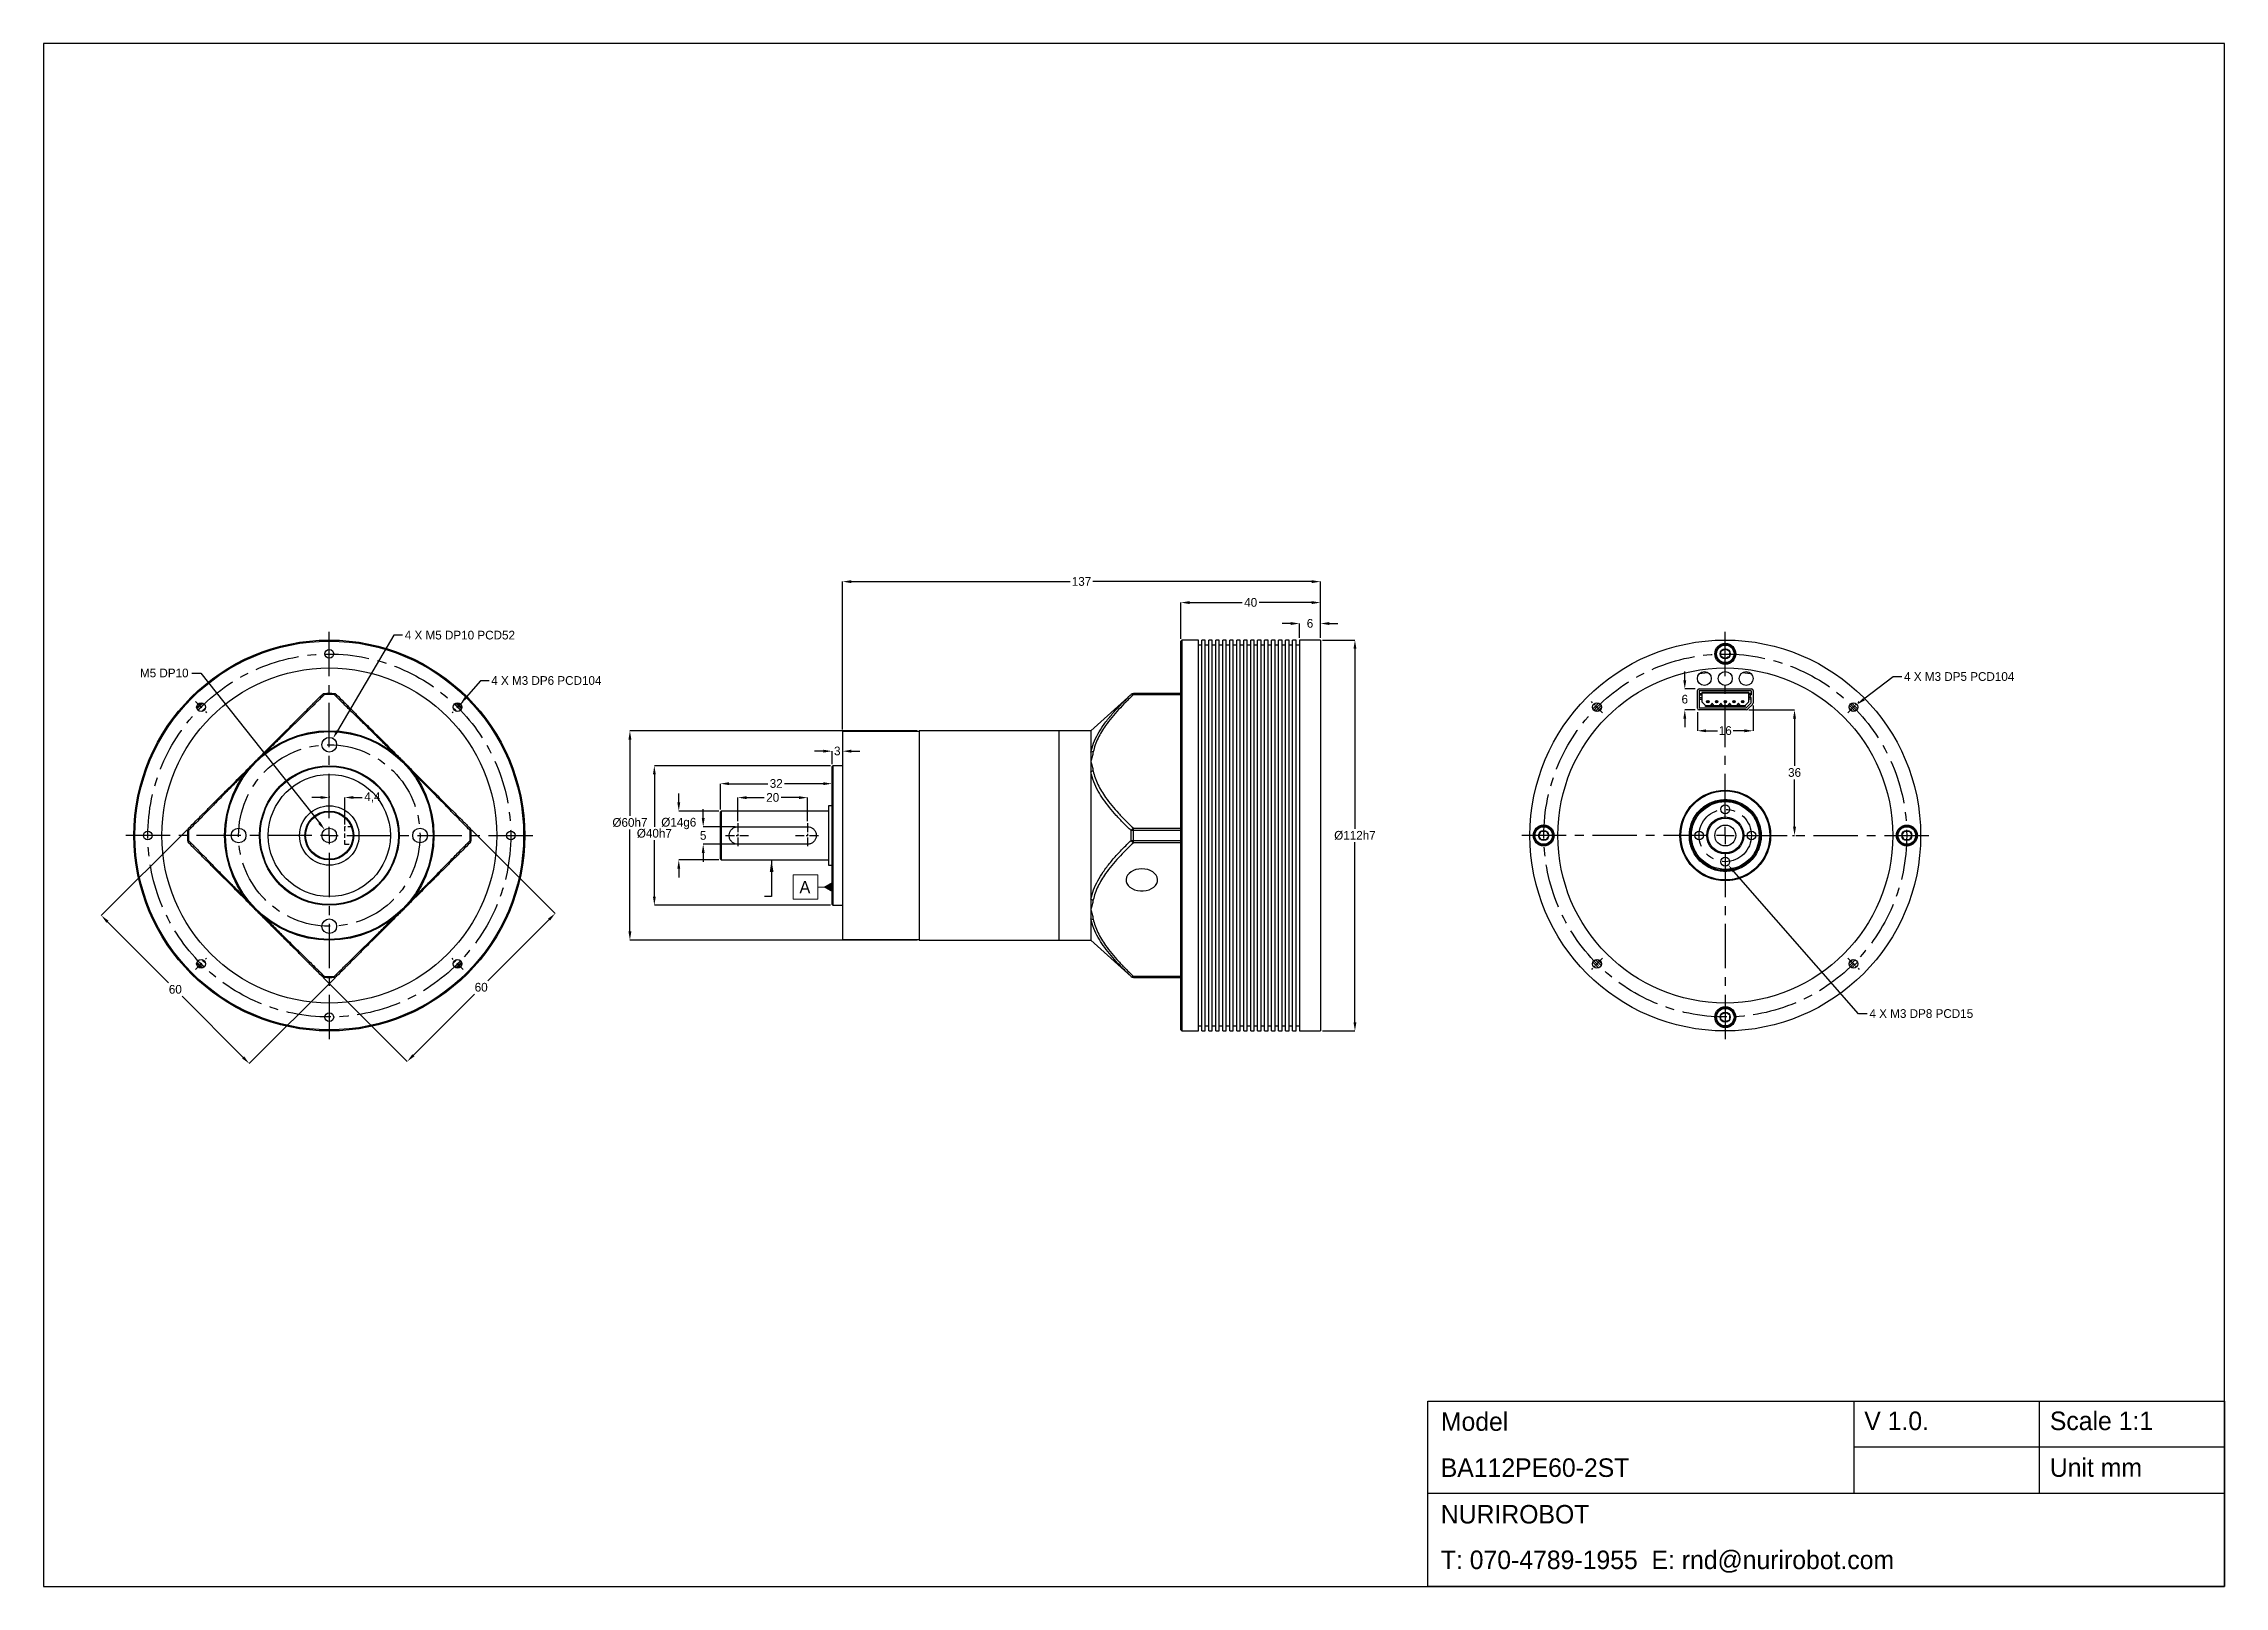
# Model space of a CAD drawing. Header units: millimetres. Extents: x 0 to 625, y 0 to 442.
import ezdxf

# ---------------------------------------------------------------- set-up
doc = ezdxf.new("R2010")
doc.units = ezdxf.units.MM
doc.header["$PDSIZE"] = -1
doc.linetypes.add('CENTERX2', pattern=[20.32, 12.7, -2.54, 2.54, -2.54])
doc.linetypes.add('HIDDEN', pattern=[1.905, 1.27, -0.635])
doc.layers.add('외형선', color=7, linetype='Continuous', lineweight=25)
for name, color, linetype in [('은선', 2, 'HIDDEN'), ('중심선', 1, 'CENTERX2'), ('치수', 3, 'Continuous')]:
    doc.layers.add(name, color=color, linetype=linetype)
doc.styles.get("Standard").update_dxf_attribs({"font": 'GOTHIC.TTF'})
doc.dimstyles.new('배포도면', dxfattribs={"dimtxt": 2.5, "dimasz": 2.5, "dimexe": 0, "dimexo": 0.625, "dimtad": 0, "dimtih": 1, "dimtoh": 1, "dimtxsty": 'Standard', "dimcen": 0, "dimclrd": 3, "dimclre": 3, "dimclrt": 3, "dimadec": 0, "dimazin": 0, "dimtfac": 1, "dimtofl": 0, "dimtmove": 0, "dimatfit": 3, "dimfxl": 1, "dimarcsym": 0})

msp = doc.modelspace()

# ---------------------------------------------------------------- texts
at = {"lineweight": -3, "attachment_point": 1}
for s, insert, char_height, width in [('Model', (400.486, 49.88), 5.3082, 17.51698), ('V 1.0.', (521.851, 50.072), 5.3082, 34.73411), ('Scale 1:1', (575.033, 50.08), 5.3082, 82.30877), ('BA112PE60-2ST', (400.457, 36.666), 5.30823, 65.09046), ('Unit mm', (575.033, 36.694), 5.3082, 87.09765), ('NURIROBOT', (400.461, 23.321), 5.3082, 65.85711), ('T: 070-4789-1955  E: rnd@nurirobot.com', (400.478, 10.257), 5.30823, 205.86055)]:
    msp.add_mtext(s, dxfattribs=dict(at, insert=insert, char_height=char_height, width=width))

# ---------------------------------------------------------------- blocks, each defined once
blk = doc.blocks.new('_D')
at = {"layer": 'Defpoints', "color": 0}
for p in [(481.18, 208.57), (482.83, 206.69)]:
    blk.add_point(p, dxfattribs=at)
at = {"layer": '치수', "color": 3, "lineweight": -2}
for p, q in [((520.21, 164.05), (484.48, 204.81)), ((522.71, 164.05), (520.21, 164.05))]:
    blk.add_line(p, q, dxfattribs=at)
at = {"layer": '치수', "color": 3}
blk.add_solid([(484.79, 205.09), (484.16, 204.54), (482.83, 206.69)], dxfattribs=at)
at = {"layer": '치수', "color": 3, "insert": (523.33, 165.37), "char_height": 2.5, "attachment_point": 1}
blk.add_mtext('4 X M3 DP8 PCD15\\P', dxfattribs=at)
blk = doc.blocks.new('_D_1')
at = {"layer": 'Defpoints', "color": 0}
for p in [(517.78, 251.14), (519.77, 252.66)]:
    blk.add_point(p, dxfattribs=at)
at = {"layer": '치수', "color": 3, "lineweight": -2}
for p, q in [((530.13, 260.62), (521.75, 254.18)), ((532.63, 260.62), (530.13, 260.62))]:
    blk.add_line(p, q, dxfattribs=at)
at = {"layer": '치수', "color": 3}
blk.add_solid([(521.5, 254.51), (522, 253.85), (519.77, 252.66)], dxfattribs=at)
at = {"layer": '치수', "color": 3, "insert": (533.26, 261.93), "char_height": 2.5, "attachment_point": 1}
blk.add_mtext('4 X M3 DP5 PCD104\\P', dxfattribs=at)
blk = doc.blocks.new('_D_2')
at = {"layer": 'Defpoints', "color": 0}
for p in [(474, 257.13), (470.4, 251.13), (474, 251.13)]:
    blk.add_point(p, dxfattribs=at)
at = {"layer": '치수', "color": 3, "lineweight": -2}
for p, q in [((470.4, 259.63), (470.4, 262.13)), ((473.38, 257.13), (470.4, 257.13)), ((473.38, 251.13), (470.4, 251.13)), ((470.4, 248.63), (470.4, 246.13))]:
    blk.add_line(p, q, dxfattribs=at)
at = {"layer": '치수', "color": 3}
for points in [[(469.98, 259.63), (470.81, 259.63), (470.4, 257.13)], [(469.98, 248.63), (470.81, 248.63), (470.4, 251.13)]]:
    blk.add_solid(points, dxfattribs=at)
at = {"layer": '치수', "color": 3, "insert": (470.4, 255.44), "char_height": 2.5, "attachment_point": 2}
blk.add_mtext('6', dxfattribs=at)
blk = doc.blocks.new('_D_3')
at = {"layer": 'Defpoints', "color": 0}
for p in [(474, 251.13), (490, 253.03), (490, 245.13)]:
    blk.add_point(p, dxfattribs=at)
at = {"layer": '치수', "color": 3, "lineweight": -2}
for p, q in [((474, 250.51), (474, 245.13)), ((490, 252.41), (490, 245.13)), ((476.5, 245.13), (479.77, 245.13)), ((487.5, 245.13), (484.24, 245.13))]:
    blk.add_line(p, q, dxfattribs=at)
at = {"layer": '치수', "color": 3}
for points in [[(476.5, 245.54), (476.5, 244.71), (474, 245.13)], [(487.5, 245.54), (487.5, 244.71), (490, 245.13)]]:
    blk.add_solid(points, dxfattribs=at)
at = {"layer": '치수', "color": 3, "insert": (482, 246.44), "char_height": 2.5, "attachment_point": 2}
blk.add_mtext('16', dxfattribs=at)
blk = doc.blocks.new('_D_4')
at = {"layer": 'Defpoints', "color": 0}
for p in [(488.1, 251.13), (501.86, 215.13), (501.86, 215.13)]:
    blk.add_point(p, dxfattribs=at)
at = {"layer": '치수', "color": 3, "lineweight": -2}
for p, q in [((488.73, 251.13), (501.86, 251.13)), ((501.86, 248.63), (501.86, 235.07)), ((501.86, 217.63), (501.86, 231.19)), ((501.23, 215.13), (501.86, 215.13))]:
    blk.add_line(p, q, dxfattribs=at)
at = {"layer": '치수', "color": 3}
for points in [[(501.44, 248.63), (502.27, 248.63), (501.86, 251.13)], [(501.44, 217.63), (502.27, 217.63), (501.86, 215.13)]]:
    blk.add_solid(points, dxfattribs=at)
at = {"layer": '치수', "color": 3, "insert": (501.86, 234.44), "char_height": 2.5, "attachment_point": 2}
blk.add_mtext('36', dxfattribs=at)
blk = doc.blocks.new('SW_CENTERMARKSYMBOL_0')
at = {"layer": '중심선', "color": 0}
for p, q in [((0, 5), (0, 58.5)), ((-5, 0), (-58.5, 0)), ((0, 0), (-2.5, 0)), ((0, 0), (0, 2.5)), ((0, 0), (0, -2.5)), ((0, 0), (2.5, 0)), ((5, 0), (58.5, 0)), ((0, -5), (0, -58.5))]:
    blk.add_line(p, q, dxfattribs=at)
blk = doc.blocks.new('_D_5')
at = {"layer": 'Defpoints', "color": 0}
for p in [(365.98, 271.13), (365.98, 159.13), (375.86, 159.13)]:
    blk.add_point(p, dxfattribs=at)
at = {"layer": '치수', "color": 3, "lineweight": -2}
for p, q in [((366.6, 271.13), (375.86, 271.13)), ((375.86, 268.63), (375.86, 217.07)), ((375.86, 161.63), (375.86, 213.19)), ((366.6, 159.13), (375.86, 159.13))]:
    blk.add_line(p, q, dxfattribs=at)
at = {"layer": '치수', "color": 3}
for points in [[(375.44, 268.63), (376.28, 268.63), (375.86, 271.13)], [(375.44, 161.63), (376.28, 161.63), (375.86, 159.13)]]:
    blk.add_solid(points, dxfattribs=at)
at = {"layer": '치수', "color": 3, "insert": (375.86, 216.44), "char_height": 2.5, "attachment_point": 2}
blk.add_mtext('%%c112h7', dxfattribs=at)
blk = doc.blocks.new('_D_6')
at = {"layer": 'Defpoints', "color": 0}
for p in [(359.98, 275.86), (359.98, 271.13), (365.98, 271.13)]:
    blk.add_point(p, dxfattribs=at)
at = {"layer": '치수', "color": 3, "lineweight": -2}
for p, q in [((357.48, 275.86), (354.98, 275.86)), ((359.98, 271.76), (359.98, 275.86)), ((365.98, 271.76), (365.98, 275.86)), ((368.48, 275.86), (370.98, 275.86))]:
    blk.add_line(p, q, dxfattribs=at)
at = {"layer": '치수', "color": 3}
for points in [[(357.48, 276.28), (357.48, 275.44), (359.98, 275.86)], [(368.48, 276.28), (368.48, 275.44), (365.98, 275.86)]]:
    blk.add_solid(points, dxfattribs=at)
at = {"layer": '치수', "color": 3, "insert": (362.98, 277.17), "char_height": 2.5, "attachment_point": 2}
blk.add_mtext('6', dxfattribs=at)
blk = doc.blocks.new('_D_7')
at = {"layer": 'Defpoints', "color": 0}
for p in [(325.98, 281.86), (325.98, 270.83), (365.98, 271.13)]:
    blk.add_point(p, dxfattribs=at)
at = {"layer": '치수', "color": 3, "lineweight": -2}
for p, q in [((325.98, 271.46), (325.98, 281.86)), ((328.48, 281.86), (343.52, 281.86)), ((363.48, 281.86), (348.43, 281.86)), ((365.98, 271.76), (365.98, 281.86))]:
    blk.add_line(p, q, dxfattribs=at)
at = {"layer": '치수', "color": 3}
for points in [[(328.48, 282.28), (328.48, 281.44), (325.98, 281.86)], [(363.48, 282.28), (363.48, 281.44), (365.98, 281.86)]]:
    blk.add_solid(points, dxfattribs=at)
at = {"layer": '치수', "color": 3, "insert": (345.98, 283.17), "char_height": 2.5, "attachment_point": 2}
blk.add_mtext('40', dxfattribs=at)
blk = doc.blocks.new('_D_8')
at = {"layer": 'Defpoints', "color": 0}
for p in [(228.98, 287.86), (365.98, 271.13), (228.98, 244.88)]:
    blk.add_point(p, dxfattribs=at)
at = {"layer": '치수', "color": 3, "lineweight": -2}
for p, q in [((228.98, 245.51), (228.98, 287.86)), ((231.48, 287.86), (294.25, 287.86)), ((363.48, 287.86), (300.7, 287.86)), ((365.98, 271.76), (365.98, 287.86))]:
    blk.add_line(p, q, dxfattribs=at)
at = {"layer": '치수', "color": 3}
for points in [[(231.48, 288.28), (231.48, 287.44), (228.98, 287.86)], [(363.48, 288.28), (363.48, 287.44), (365.98, 287.86)]]:
    blk.add_solid(points, dxfattribs=at)
at = {"layer": '치수', "color": 3, "insert": (297.48, 289.17), "char_height": 2.5, "attachment_point": 2}
blk.add_mtext('137', dxfattribs=at)
blk = doc.blocks.new('_D_9')
at = {"layer": 'Defpoints', "color": 0}
for p in [(189.05, 217.63), (198.98, 217.63), (198.98, 212.63)]:
    blk.add_point(p, dxfattribs=at)
at = {"layer": '치수', "color": 3, "lineweight": -2}
for p, q in [((189.05, 220.13), (189.05, 222.63)), ((198.35, 217.63), (189.05, 217.63)), ((198.35, 212.63), (189.05, 212.63)), ((189.05, 210.13), (189.05, 207.63))]:
    blk.add_line(p, q, dxfattribs=at)
at = {"layer": '치수', "color": 3}
for points in [[(188.64, 220.13), (189.47, 220.13), (189.05, 217.63)], [(188.64, 210.13), (189.47, 210.13), (189.05, 212.63)]]:
    blk.add_solid(points, dxfattribs=at)
at = {"layer": '치수', "color": 3, "insert": (189.05, 216.41), "char_height": 2.5, "attachment_point": 2}
blk.add_mtext('5', dxfattribs=at)
blk = doc.blocks.new('_D_10')
at = {"layer": 'Defpoints', "color": 0}
for p in [(182.05, 222.13), (194.18, 222.13), (194.18, 208.13)]:
    blk.add_point(p, dxfattribs=at)
at = {"layer": '치수', "color": 3, "lineweight": -2}
for p, q in [((182.05, 224.63), (182.05, 227.13)), ((193.55, 222.13), (182.05, 222.13)), ((193.55, 208.13), (182.05, 208.13)), ((182.05, 205.63), (182.05, 203.13))]:
    blk.add_line(p, q, dxfattribs=at)
at = {"layer": '치수', "color": 3}
for points in [[(181.64, 224.63), (182.47, 224.63), (182.05, 222.13)], [(181.64, 205.63), (182.47, 205.63), (182.05, 208.13)]]:
    blk.add_solid(points, dxfattribs=at)
at = {"layer": '치수', "color": 3, "insert": (182.05, 220.19), "char_height": 2.5, "attachment_point": 2}
blk.add_mtext('%%c14g6', dxfattribs=at)
blk = doc.blocks.new('_D_11')
at = {"layer": 'Defpoints', "color": 0}
for p in [(226.18, 235.13), (175.05, 195.13), (226.18, 195.13)]:
    blk.add_point(p, dxfattribs=at)
at = {"layer": '치수', "color": 3, "lineweight": -2}
for p, q in [((225.55, 235.13), (175.05, 235.13)), ((175.05, 232.63), (175.05, 217.65)), ((175.05, 197.63), (175.05, 213.77)), ((225.55, 195.13), (175.05, 195.13))]:
    blk.add_line(p, q, dxfattribs=at)
at = {"layer": '치수', "color": 3}
for points in [[(174.64, 232.63), (175.47, 232.63), (175.05, 235.13)], [(174.64, 197.63), (175.47, 197.63), (175.05, 195.13)]]:
    blk.add_solid(points, dxfattribs=at)
at = {"layer": '치수', "color": 3, "insert": (175.05, 217.02), "char_height": 2.5, "attachment_point": 2}
blk.add_mtext('%%c40h7', dxfattribs=at)
blk = doc.blocks.new('_D_12')
at = {"layer": 'Defpoints', "color": 0}
for p in [(250.98, 245.13), (168.05, 185.13), (250.98, 185.13)]:
    blk.add_point(p, dxfattribs=at)
at = {"layer": '치수', "color": 3, "lineweight": -2}
for p, q in [((250.35, 245.13), (168.05, 245.13)), ((168.05, 242.63), (168.05, 220.74)), ((168.05, 187.63), (168.05, 216.86)), ((250.35, 185.13), (168.05, 185.13))]:
    blk.add_line(p, q, dxfattribs=at)
at = {"layer": '치수', "color": 3}
for points in [[(167.64, 242.63), (168.47, 242.63), (168.05, 245.13)], [(167.64, 187.63), (168.47, 187.63), (168.05, 185.13)]]:
    blk.add_solid(points, dxfattribs=at)
at = {"layer": '치수', "color": 3, "insert": (168.05, 220.12), "char_height": 2.5, "attachment_point": 2}
blk.add_mtext('%%c60h7', dxfattribs=at)
blk = doc.blocks.new('_D_13')
at = {"layer": 'Defpoints', "color": 0}
for p in [(218.98, 225.98), (198.98, 218.63), (218.98, 218.63)]:
    blk.add_point(p, dxfattribs=at)
at = {"layer": '치수', "color": 3, "lineweight": -2}
for p, q in [((198.98, 219.26), (198.98, 225.98)), ((201.48, 225.98), (206.53, 225.98)), ((216.48, 225.98), (211.42, 225.98)), ((218.98, 219.26), (218.98, 225.98))]:
    blk.add_line(p, q, dxfattribs=at)
at = {"layer": '치수', "color": 3}
for points in [[(201.48, 226.39), (201.48, 225.56), (198.98, 225.98)], [(216.48, 226.39), (216.48, 225.56), (218.98, 225.98)]]:
    blk.add_solid(points, dxfattribs=at)
at = {"layer": '치수', "color": 3, "insert": (208.98, 227.29), "char_height": 2.5, "attachment_point": 2}
blk.add_mtext('20', dxfattribs=at)
blk = doc.blocks.new('_D_14')
at = {"layer": 'Defpoints', "color": 0}
for p in [(225.98, 229.98), (225.98, 229.98), (193.98, 221.93)]:
    blk.add_point(p, dxfattribs=at)
at = {"layer": '치수', "color": 3, "lineweight": -2}
for p, q in [((193.98, 222.56), (193.98, 229.98)), ((196.48, 229.98), (207.55, 229.98)), ((223.48, 229.98), (212.4, 229.98)), ((225.98, 230.61), (225.98, 229.98))]:
    blk.add_line(p, q, dxfattribs=at)
at = {"layer": '치수', "color": 3}
for points in [[(196.48, 230.4), (196.48, 229.56), (193.98, 229.98)], [(223.48, 230.4), (223.48, 229.56), (225.98, 229.98)]]:
    blk.add_solid(points, dxfattribs=at)
at = {"layer": '치수', "color": 3, "insert": (209.98, 231.29), "char_height": 2.5, "attachment_point": 2}
blk.add_mtext('32', dxfattribs=at)
blk = doc.blocks.new('_D_15')
at = {"layer": 'Defpoints', "color": 0}
for p in [(228.98, 244.88), (228.98, 239.29), (225.98, 234.93)]:
    blk.add_point(p, dxfattribs=at)
at = {"layer": '치수', "color": 3, "lineweight": -2}
for p, q in [((228.98, 244.26), (228.98, 239.29)), ((223.48, 239.29), (220.98, 239.29)), ((225.98, 235.56), (225.98, 239.29)), ((231.48, 239.29), (233.98, 239.29))]:
    blk.add_line(p, q, dxfattribs=at)
at = {"layer": '치수', "color": 3}
for points in [[(223.48, 239.71), (223.48, 238.87), (225.98, 239.29)], [(231.48, 239.71), (231.48, 238.87), (228.98, 239.29)]]:
    blk.add_solid(points, dxfattribs=at)
at = {"layer": '치수', "color": 3, "insert": (227.48, 240.6), "char_height": 2.5, "attachment_point": 2}
blk.add_mtext('3', dxfattribs=at)
blk = doc.blocks.new('SW_DATUMTAG_0')
at = {"color": 0, "linetype": 'Continuous', "lineweight": 18}
for p, q in [((-1.77, -0.72), (-1.77, 6.28)), ((-1.77, 6.28), (5.23, 6.28)), ((5.23, 6.28), (5.23, -0.72)), ((7.13, 2.78), (5.23, 2.78)), ((5.23, -0.72), (-1.77, -0.72))]:
    blk.add_line(p, q, dxfattribs=at)
at = {"color": 0, "linetype": 'Continuous', "lineweight": 0}
blk.add_solid([(9.33, 1.38), (9.33, 4.18), (6.88, 2.78)], dxfattribs=at)
at = {"color": 0, "linetype": 'Continuous', "lineweight": 0, "insert": (0, 4.51), "char_height": 3.5, "attachment_point": 1}
blk.add_mtext('A', dxfattribs=at)
blk = doc.blocks.new('_D_16')
at = {"layer": 'Defpoints', "color": 0}
for p in [(117.84, 250.95), (119.47, 252.85)]:
    blk.add_point(p, dxfattribs=at)
at = {"layer": '치수', "color": 3, "lineweight": -2}
for p, q in [((125.18, 259.48), (121.1, 254.74)), ((127.68, 259.48), (125.18, 259.48))]:
    blk.add_line(p, q, dxfattribs=at)
at = {"layer": '치수', "color": 3}
blk.add_solid([(120.79, 255.01), (121.42, 254.47), (119.47, 252.85)], dxfattribs=at)
at = {"layer": '치수', "color": 3, "insert": (128.3, 260.79), "char_height": 2.5, "attachment_point": 1}
blk.add_mtext('4 X M3 DP6 PCD104\\P', dxfattribs=at)
blk = doc.blocks.new('_D_17')
at = {"layer": 'Defpoints', "color": 0}
for p in [(80.58, 216.78), (83.19, 213.48)]:
    blk.add_point(p, dxfattribs=at)
at = {"layer": '치수', "color": 3, "lineweight": -2}
for p, q in [((42.53, 261.64), (45.03, 261.64)), ((45.03, 261.64), (79.03, 218.74))]:
    blk.add_line(p, q, dxfattribs=at)
at = {"layer": '치수', "color": 3}
blk.add_solid([(79.36, 218.99), (78.7, 218.48), (80.58, 216.78)], dxfattribs=at)
at = {"layer": '치수', "color": 3, "insert": (27.61, 262.95), "char_height": 2.5, "attachment_point": 1}
blk.add_mtext('M5 DP10\\P', dxfattribs=at)
blk = doc.blocks.new('_D_18')
at = {"layer": 'Defpoints', "color": 0}
for p in [(80.82, 239.32), (82.95, 242.94)]:
    blk.add_point(p, dxfattribs=at)
at = {"layer": '치수', "color": 3, "lineweight": -2}
for p, q in [((100.39, 272.49), (84.22, 245.09)), ((102.89, 272.49), (100.39, 272.49))]:
    blk.add_line(p, q, dxfattribs=at)
at = {"layer": '치수', "color": 3}
blk.add_solid([(83.87, 245.3), (84.58, 244.88), (82.95, 242.94)], dxfattribs=at)
at = {"layer": '치수', "color": 3, "insert": (103.52, 273.8), "char_height": 2.5, "attachment_point": 1}
blk.add_mtext('4 X M5 DP10 PCD52\\P', dxfattribs=at)
blk = doc.blocks.new('_D_19')
at = {"layer": 'Defpoints', "color": 0}
for p in [(122.22, 217.22), (146.64, 192.81), (79.79, 174.8)]:
    blk.add_point(p, dxfattribs=at)
at = {"layer": '치수', "color": 3, "lineweight": -2}
for p, q in [((122.66, 216.78), (146.64, 192.81)), ((144.87, 191.04), (127.36, 173.53)), ((80.24, 174.36), (104.21, 150.38)), ((105.98, 152.15), (123.49, 169.65))]:
    blk.add_line(p, q, dxfattribs=at)
at = {"layer": '치수', "color": 3}
for points in [[(144.58, 191.33), (145.16, 190.74), (146.64, 192.81)], [(105.68, 152.44), (106.27, 151.85), (104.21, 150.38)]]:
    blk.add_solid(points, dxfattribs=at)
at = {"layer": '치수', "color": 3, "insert": (125.42, 172.91), "char_height": 2.5, "attachment_point": 2}
blk.add_mtext('60', dxfattribs=at)
blk = doc.blocks.new('_D_20')
at = {"layer": 'Defpoints', "color": 0}
for p in [(41.55, 217.22), (83.98, 174.8), (58.96, 149.78)]:
    blk.add_point(p, dxfattribs=at)
at = {"layer": '치수', "color": 3, "lineweight": -2}
for p, q in [((41.11, 216.78), (16.54, 192.21)), ((18.3, 190.44), (35.81, 172.93)), ((57.19, 151.55), (39.69, 169.06)), ((83.54, 174.36), (58.96, 149.78))]:
    blk.add_line(p, q, dxfattribs=at)
at = {"layer": '치수', "color": 3}
for points in [[(18.6, 190.73), (18.01, 190.14), (16.54, 192.21)], [(57.49, 151.84), (56.9, 151.25), (58.96, 149.78)]]:
    blk.add_solid(points, dxfattribs=at)
at = {"layer": '치수', "color": 3, "insert": (37.75, 172.31), "char_height": 2.5, "attachment_point": 2}
blk.add_mtext('60', dxfattribs=at)
blk = doc.blocks.new('SW_CENTERMARKSYMBOL_11')
at = {"layer": '중심선', "color": 0}
for p, q in [((0, 5), (0, 58.5)), ((-5, 0), (-58.5, 0)), ((0, 0), (-2.5, 0)), ((0, 0), (0, 2.5)), ((0, 0), (0, -2.5)), ((0, 0), (2.5, 0)), ((5, 0), (58.5, 0)), ((0, -5), (0, -58.5))]:
    blk.add_line(p, q, dxfattribs=at)
blk = doc.blocks.new('A')
at = {"lineweight": -3}
for p, q in [((2066.56, -855.31), (1769.56, -855.31)), ((1769.56, -855.31), (1769.56, -1065.31)), ((2066.56, -1065.31), (2066.56, -855.31)), ((1769.56, -1065.31), (1769.56, -1275.31)), ((2066.56, -1275.31), (2066.56, -1065.31)), ((1769.56, -1275.31), (2066.56, -1275.31))]:
    blk.add_line(p, q, dxfattribs=at)
blk = doc.blocks.new('*D47')
at = {"color": 3, "lineweight": -2}
for p, q in [((79.39, 226.02), (76.89, 226.02)), ((81.89, 226.3), (81.89, 226.02)), ((86.29, 218.26), (86.29, 226.02)), ((88.79, 226.02), (91.29, 226.02))]:
    blk.add_line(p, q, dxfattribs=at)
at = {"color": 3}
for points in [[(79.39, 226.44), (79.39, 225.61), (81.89, 226.02)], [(88.79, 226.44), (88.79, 225.61), (86.29, 226.02)]]:
    blk.add_solid(points, dxfattribs=at)
at = {"layer": 'Defpoints', "color": 0}
for p in [(81.89, 226.02), (81.89, 225.67), (86.29, 217.63)]:
    blk.add_point(p, dxfattribs=at)
at = {"color": 3, "insert": (94.23, 226.02), "char_height": 2.5, "attachment_point": 5}
blk.add_mtext('4,4', dxfattribs=at)
blk = doc.blocks.new('*U48')
at = {"layer": '중심선', "ltscale": 0.2}
blk.add_line((-1.59, -1.59), (1.59, 1.59), dxfattribs=at)
blk = doc.blocks.new('*U49')
at = {"color": 0, "linetype": 'ByBlock', "lineweight": -2}
for p, rotation in [((445.24, 251.9), 89.99999999999999), ((445.24, 178.36), 180), ((518.77, 178.36), 270)]:
    blk.add_blockref('*U48', p, dxfattribs=dict(at, rotation=rotation))
blk.add_blockref('*U48', (518.77, 251.9), dxfattribs=at)
blk = doc.blocks.new('*U50')
at = {"layer": '중심선', "ltscale": 0.2}
blk.add_line((-1.59, 1.59), (1.59, -1.59), dxfattribs=at)
blk = doc.blocks.new('*U51')
at = {"color": 0, "linetype": 'ByBlock', "lineweight": -2}
blk.add_blockref('*U50', (45.13, 251.9), dxfattribs=at)
for p, rotation in [((118.66, 251.89), 269.9999999999999), ((45.11, 178.37), 90), ((118.65, 178.36), 180)]:
    blk.add_blockref('*U50', p, dxfattribs=dict(at, rotation=rotation))

# ---------------------------------------------------------------- dimensions: what is measured, and where the dimension line sits
dim = msp.add_linear_dim(base=(81.887, 226.025), p1=(86.287, 217.631), p2=(81.887, 225.672), dimstyle='배포도면')
dim.commit()
dim.dimension.update_dxf_attribs({"geometry": '*D47', "text_midpoint": (94.232, 226.025), "dimtype": 160})
at = {"layer": '치수'}
for base, p2, picture, middle in [((228.976, 287.859), (228.976, 244.881), '_D_8', (297.476, 287.859)), ((325.976, 281.859), (325.976, 270.831), '_D_7', (345.976, 281.859)), ((359.976, 275.859), (359.976, 271.131), '_D_6', (362.976, 275.859))]:
    dim = msp.add_linear_dim(base=base, p1=(365.976, 271.131), p2=p2, dimstyle='배포도면', override={"dimtmove": 0}, dxfattribs=at)
    dim.commit()
    dim.dimension.update_dxf_attribs({"geometry": picture, "text_midpoint": middle})
for p1, p2, text, picture, middle in [((80.819, 239.322), (82.954, 242.939), '4 X M5 DP10 PCD52\\P', '_D_18', (119.848, 272.489)), ((83.191, 213.485), (80.582, 216.776), 'M5 DP10\\P', '_D_17', (34.754, 261.637)), ((117.841, 250.953), (119.472, 252.848), '4 X M3 DP6 PCD104\\P', '_D_16', (144.649, 259.478)), ((517.783, 251.139), (519.766, 252.661), '4 X M3 DP5 PCD104\\P', '_D_1', (549.603, 260.618)), ((481.181, 208.571), (482.829, 206.691), '4 X M3 DP8 PCD15\\P', '_D', (538.687, 164.054))]:
    dim = msp.add_diameter_dim_2p(p1=p1, p2=p2, text=text, dimstyle='배포도면', dxfattribs=at)
    dim.commit()
    dim.dimension.update_dxf_attribs({"geometry": picture, "text_midpoint": middle, "dimtype": 163})
dim = msp.add_linear_dim(base=(375.859, 159.131), p1=(365.976, 271.131), p2=(365.976, 159.131), angle=90, text='%%c<>h7', dimstyle='배포도면', dxfattribs=at)
dim.commit()
dim.dimension.update_dxf_attribs({"geometry": '_D_5', "text_midpoint": (375.859, 215.131)})
for base, p1, p2, angle, picture, middle in [((470.396, 251.131), (474.005, 257.131), (474.005, 251.131), 90, '_D_2', (470.396, 254.131)), ((501.857, 215.131), (488.105, 251.131), (501.857, 215.131), 90, '_D_4', (501.857, 233.131)), ((58.962, 149.78), (41.554, 217.224), (83.98, 174.798), 315, '_D_20', (37.749, 170.993)), ((146.638, 192.806), (79.793, 174.798), (122.22, 217.224), 45, '_D_19', (125.425, 171.593))]:
    dim = msp.add_linear_dim(base=base, p1=p1, p2=p2, angle=angle, dimstyle='배포도면', dxfattribs=at)
    dim.commit()
    dim.dimension.update_dxf_attribs({"geometry": picture, "text_midpoint": middle})
for base, p1, p2, picture, middle in [((490.005, 245.128), (474.005, 251.131), (490.005, 253.031), '_D_3', (482.005, 245.128)), ((225.976, 229.981), (193.976, 221.931), (225.976, 229.981), '_D_14', (209.976, 229.981))]:
    dim = msp.add_linear_dim(base=base, p1=p1, p2=p2, dimstyle='배포도면', dxfattribs=at)
    dim.commit()
    dim.dimension.update_dxf_attribs({"geometry": picture, "text_midpoint": middle})
for base, p1, p2, text, picture, middle in [((168.054, 185.131), (250.976, 245.131), (250.976, 185.131), '%%c<>h7', '_D_12', (168.054, 218.803)), ((182.054, 222.131), (194.176, 208.131), (194.176, 222.131), '%%c<>g6', '_D_10', (182.054, 218.546))]:
    dim = msp.add_linear_dim(base=base, p1=p1, p2=p2, angle=90, text=text, dimstyle='배포도면', dxfattribs=at)
    dim.commit()
    dim.dimension.update_dxf_attribs({"geometry": picture, "text_midpoint": middle, "dimtype": 160})
for base, p1, p2, picture, middle in [((228.976, 239.289), (225.976, 234.931), (228.976, 244.881), '_D_15', (227.476, 239.289)), ((218.976, 225.977), (198.976, 218.631), (218.976, 218.631), '_D_13', (208.976, 225.977))]:
    dim = msp.add_linear_dim(base=base, p1=p1, p2=p2, dimstyle='배포도면', dxfattribs=at)
    dim.commit()
    dim.dimension.update_dxf_attribs({"geometry": picture, "text_midpoint": middle, "dimtype": 160})
dim = msp.add_linear_dim(base=(175.054, 195.131), p1=(226.176, 235.131), p2=(226.176, 195.131), angle=90, text='%%c<>h7', dimstyle='배포도면', override={"dimtmove": 0}, dxfattribs=at)
dim.commit()
dim.dimension.update_dxf_attribs({"geometry": '_D_11', "text_midpoint": (175.054, 215.71), "dimtype": 160})
dim = msp.add_linear_dim(base=(189.054, 217.631), p1=(198.976, 212.631), p2=(198.976, 217.631), angle=90, dimstyle='배포도면', override={"dimtmove": 0}, dxfattribs=at)
dim.commit()
dim.dimension.update_dxf_attribs({"geometry": '_D_9', "text_midpoint": (189.054, 215.131), "dimtype": 160})

# ---------------------------------------------------------------- linework, layer by layer
at = {"lineweight": -3}
msp.add_line((518.896, 53.082), (518.896, 26.715), dxfattribs=at)
at = {"lineweight": -3, "ltscale": 3}
for p, q in [((571.979, 53.082), (571.979, 26.715)), ((518.896, 39.986), (625.061, 39.986)), ((518.896, 39.986), (625.061, 39.986)), ((396.738, 26.715), (625.061, 26.715)), ((396.738, 26.715), (625.061, 26.715))]:
    msp.add_line(p, q, dxfattribs=at)
msp.add_lwpolyline([(396.738, 0), (396.738, 53.082), (625.061, 53.082), (625.061, 0)], close=True, dxfattribs=at)
msp.add_lwpolyline([(396.738, 0), (396.738, 53.082), (625.061, 53.082), (625.061, 0)], close=True, dxfattribs=at)
at = {"layer": '외형선', "linetype": 'Continuous', "lineweight": 25}
for p, q in [((326.276, 271.131), (325.976, 270.831)), ((325.976, 159.431), (325.976, 270.831)), ((330.976, 271.131), (326.276, 271.131)), ((326.276, 271.131), (326.276, 159.131)), ((330.976, 159.131), (330.976, 271.131)), ((331.976, 269.631), (330.976, 269.631)), ((332.976, 271.131), (331.976, 271.131)), ((331.976, 159.131), (331.976, 271.131)), ((332.976, 159.131), (332.976, 271.131)), ((333.976, 269.631), (332.976, 269.631)), ((334.976, 271.131), (333.976, 271.131)), ((333.976, 159.131), (333.976, 271.131)), ((334.976, 159.131), (334.976, 271.131)), ((335.976, 269.631), (334.976, 269.631)), ((336.976, 271.131), (335.976, 271.131)), ((335.976, 159.131), (335.976, 271.131)), ((336.976, 159.131), (336.976, 271.131)), ((337.976, 269.631), (336.976, 269.631)), ((338.976, 271.131), (337.976, 271.131)), ((337.976, 159.131), (337.976, 271.131)), ((338.976, 159.131), (338.976, 271.131)), ((339.976, 269.631), (338.976, 269.631)), ((340.976, 271.131), (339.976, 271.131)), ((339.976, 159.131), (339.976, 271.131)), ((340.976, 159.131), (340.976, 271.131)), ((341.976, 269.631), (340.976, 269.631)), ((342.976, 271.131), (341.976, 271.131)), ((341.976, 159.131), (341.976, 271.131)), ((342.976, 159.131), (342.976, 271.131)), ((343.976, 269.631), (342.976, 269.631)), ((344.976, 271.131), (343.976, 271.131)), ((343.976, 159.131), (343.976, 271.131)), ((344.976, 159.131), (344.976, 271.131)), ((345.976, 269.631), (344.976, 269.631)), ((346.976, 271.131), (345.976, 271.131)), ((345.976, 159.131), (345.976, 271.131)), ((346.976, 159.131), (346.976, 271.131)), ((347.976, 269.631), (346.976, 269.631)), ((348.976, 271.131), (347.976, 271.131)), ((347.976, 159.131), (347.976, 271.131)), ((348.976, 159.131), (348.976, 271.131)), ((349.976, 269.631), (348.976, 269.631)), ((350.976, 271.131), (349.976, 271.131)), ((349.976, 159.131), (349.976, 271.131)), ((350.976, 159.131), (350.976, 271.131)), ((351.976, 269.631), (350.976, 269.631)), ((352.976, 271.131), (351.976, 271.131)), ((351.976, 159.131), (351.976, 271.131)), ((352.976, 159.131), (352.976, 271.131)), ((353.976, 269.631), (352.976, 269.631)), ((354.976, 271.131), (353.976, 271.131)), ((353.976, 159.131), (353.976, 271.131)), ((354.976, 159.131), (354.976, 271.131)), ((355.976, 269.631), (354.976, 269.631)), ((356.976, 271.131), (355.976, 271.131)), ((355.976, 159.131), (355.976, 271.131)), ((356.976, 159.131), (356.976, 271.131)), ((357.976, 269.631), (356.976, 269.631)), ((358.976, 271.131), (357.976, 271.131)), ((357.976, 159.131), (357.976, 271.131)), ((358.976, 159.131), (358.976, 271.131)), ((359.976, 269.631), (358.976, 269.631)), ((365.976, 271.131), (359.976, 271.131)), ((359.976, 271.131), (359.976, 159.131)), ((365.976, 271.131), (365.976, 159.131)), ((474.005, 251.631), (474.005, 256.631)), ((474.505, 257.131), (489.505, 257.131)), ((474.555, 256.581), (474.555, 251.681)), ((489.455, 256.581), (474.555, 256.581)), ((489.455, 256.581), (489.455, 255.391)), ((490.005, 256.631), (490.005, 253.031)), ((43.873, 251.775), (45.242, 253.144)), ((45.586, 253.059), (43.959, 251.431)), ((45.976, 252.808), (44.209, 251.041)), ((44.244, 251.006), (46.012, 252.773)), ((45.303, 250.664), (46.353, 251.714)), ((117.42, 251.714), (118.471, 250.664)), ((117.762, 252.773), (119.529, 251.006)), ((119.565, 251.041), (117.797, 252.808)), ((119.815, 251.431), (118.187, 253.059)), ((118.531, 253.144), (119.9, 251.775)), ((311.69, 255.523), (300.176, 245.131)), ((311.69, 255.498), (311.69, 255.523)), ((325.976, 255.781), (312.36, 255.781)), ((312.36, 255.464), (312.36, 255.781)), ((312.36, 255.756), (325.976, 255.756)), ((325.976, 255.464), (312.36, 255.464)), ((444.077, 251.431), (445.705, 253.059)), ((444.792, 250.732), (446.404, 252.344)), ((445.421, 250.664), (446.471, 251.714)), ((488.105, 251.131), (474.505, 251.131)), ((474.555, 255.861), (475.255, 255.861)), ((474.555, 255.391), (475.255, 255.391)), ((474.555, 254.691), (475.255, 254.691)), ((474.555, 254.214), (475.255, 254.214)), ((474.555, 251.681), (487.955, 251.681)), ((475.255, 256.131), (475.255, 253.471)), ((488.755, 256.131), (475.255, 256.131)), ((488.755, 255.881), (475.255, 255.881)), ((475.255, 253.471), (476.345, 252.381)), ((476.345, 252.381), (487.665, 252.381)), ((476.345, 252.131), (476.345, 252.381)), ((487.665, 252.131), (476.345, 252.131)), ((477.005, 253.851), (477.005, 253.506)), ((477.005, 253.151), (477.005, 253.496)), ((478.255, 253.081), (477.755, 252.381)), ((478.755, 252.381), (478.255, 253.081)), ((479.505, 253.851), (479.505, 253.506)), ((479.505, 253.151), (479.505, 253.496)), ((480.755, 253.081), (480.255, 252.381)), ((481.255, 252.381), (480.755, 253.081)), ((482.005, 253.851), (482.005, 253.506)), ((482.005, 253.151), (482.005, 253.496)), ((483.255, 253.081), (482.755, 252.381)), ((483.755, 252.381), (483.255, 253.081)), ((484.505, 253.851), (484.505, 253.506)), ((484.505, 253.151), (484.505, 253.496)), ((485.755, 253.081), (485.255, 252.381)), ((486.255, 252.381), (485.755, 253.081)), ((487.005, 253.851), (487.005, 253.506)), ((487.005, 253.151), (487.005, 253.496)), ((487.665, 252.381), (488.755, 253.471)), ((487.665, 252.381), (487.665, 252.131)), ((487.955, 251.681), (489.455, 253.181)), ((489.797, 252.673), (488.505, 251.381)), ((488.755, 253.471), (488.755, 256.131)), ((489.455, 255.861), (488.755, 255.861)), ((489.455, 255.391), (488.755, 255.391)), ((489.455, 254.691), (488.755, 254.691)), ((489.455, 254.214), (488.755, 254.214)), ((489.035, 254.691), (489.286, 255.391)), ((489.455, 253.181), (489.455, 254.691)), ((517.538, 251.714), (518.589, 250.664)), ((517.606, 252.344), (519.218, 250.732)), ((518.305, 253.059), (519.933, 251.431)), ((250.976, 244.881), (228.976, 244.881)), ((228.976, 244.881), (228.976, 185.381)), ((290.976, 245.131), (250.976, 245.131)), ((250.976, 245.131), (250.976, 185.131)), ((290.976, 245.131), (290.976, 185.131)), ((300.176, 245.081), (290.976, 245.081)), ((300.176, 245.131), (300.176, 185.131)), ((226.176, 235.131), (225.976, 234.931)), ((225.976, 195.331), (225.976, 234.931)), ((228.976, 235.131), (226.176, 235.131)), ((226.176, 235.131), (226.176, 195.131)), ((473.962, 225.024), (473.953, 225.337)), ((482.45, 228.123), (482.628, 227.865)), ((194.176, 222.131), (193.976, 221.931)), ((193.976, 208.331), (193.976, 221.931)), ((224.976, 222.131), (194.176, 222.131)), ((194.176, 222.131), (194.176, 208.131)), ((225.976, 223.631), (224.976, 223.631)), ((224.976, 223.631), (224.976, 206.631)), ((490.693, 224.462), (491.002, 224.514)), ((198.976, 217.631), (218.976, 217.631)), ((218.976, 212.631), (198.976, 212.631)), ((311.69, 213.718), (311.69, 216.543)), ((312.36, 213.037), (312.36, 217.224)), ((312.36, 217.224), (325.976, 217.224)), ((325.976, 216.552), (312.36, 216.552)), ((312.36, 213.709), (325.976, 213.709)), ((325.976, 213.037), (312.36, 213.037)), ((469.198, 217.365), (469.478, 217.505)), ((193.976, 208.331), (194.176, 208.131)), ((194.176, 208.131), (224.976, 208.131)), ((224.976, 206.631), (225.976, 206.631)), ((471.096, 208.53), (470.785, 208.564)), ((493.713, 209.481), (493.405, 209.422)), ((478.025, 202.755), (477.924, 203.051)), ((487.036, 203.415), (486.96, 203.112)), ((225.976, 195.331), (226.176, 195.131)), ((226.176, 195.131), (228.976, 195.131)), ((228.976, 185.381), (250.976, 185.381)), ((250.976, 185.131), (290.976, 185.131)), ((290.976, 185.181), (300.176, 185.181)), ((300.176, 185.131), (311.69, 174.738)), ((45.242, 177.117), (43.873, 178.486)), ((43.959, 178.83), (45.586, 177.203)), ((44.209, 179.22), (45.976, 177.453)), ((46.012, 177.488), (44.244, 179.256)), ((46.353, 178.547), (45.303, 179.597)), ((118.471, 179.597), (117.42, 178.547)), ((119.529, 179.256), (117.762, 177.488)), ((117.797, 177.453), (119.565, 179.22)), ((118.187, 177.203), (119.815, 178.83)), ((119.9, 178.486), (118.531, 177.117)), ((445.705, 177.203), (444.077, 178.83)), ((446.404, 177.917), (444.792, 179.53)), ((446.471, 178.547), (445.421, 179.597)), ((518.589, 179.597), (517.538, 178.547)), ((519.218, 179.53), (517.606, 177.917)), ((519.933, 178.83), (518.305, 177.203)), ((311.69, 174.738), (311.69, 174.763)), ((312.36, 174.798), (325.976, 174.798)), ((312.36, 174.798), (312.36, 174.481)), ((325.976, 174.506), (312.36, 174.506)), ((312.36, 174.481), (325.976, 174.481)), ((325.976, 159.431), (326.276, 159.131)), ((326.276, 159.131), (330.976, 159.131)), ((330.976, 160.631), (331.976, 160.631)), ((331.976, 159.131), (332.976, 159.131)), ((332.976, 160.631), (333.976, 160.631)), ((333.976, 159.131), (334.976, 159.131)), ((334.976, 160.631), (335.976, 160.631)), ((335.976, 159.131), (336.976, 159.131)), ((336.976, 160.631), (337.976, 160.631)), ((337.976, 159.131), (338.976, 159.131)), ((338.976, 160.631), (339.976, 160.631)), ((339.976, 159.131), (340.976, 159.131)), ((340.976, 160.631), (341.976, 160.631)), ((341.976, 159.131), (342.976, 159.131)), ((342.976, 160.631), (343.976, 160.631)), ((343.976, 159.131), (344.976, 159.131)), ((344.976, 160.631), (345.976, 160.631)), ((345.976, 159.131), (346.976, 159.131)), ((346.976, 160.631), (347.976, 160.631)), ((347.976, 159.131), (348.976, 159.131)), ((348.976, 160.631), (349.976, 160.631)), ((349.976, 159.131), (350.976, 159.131)), ((350.976, 160.631), (351.976, 160.631)), ((351.976, 159.131), (352.976, 159.131)), ((352.976, 160.631), (353.976, 160.631)), ((353.976, 159.131), (354.976, 159.131)), ((354.976, 160.631), (355.976, 160.631)), ((355.976, 159.131), (356.976, 159.131)), ((356.976, 160.631), (357.976, 160.631)), ((357.976, 159.131), (358.976, 159.131)), ((358.976, 160.631), (359.976, 160.631)), ((359.976, 159.131), (365.976, 159.131))]:
    msp.add_line(p, q, dxfattribs=at)
at = {"layer": '외형선', "linetype": 'Continuous', "lineweight": 25, "flags": 128}
for points in [[(474.587, 261.542), (475.302, 261.65), (477.003, 261.864)], [(487.007, 261.864), (489.14, 261.586), (489.422, 261.542)], [(80.465, 255.756), (80.465, 255.752), (80.466, 255.739), (80.467, 255.718), (80.468, 255.689), (80.469, 255.652), (80.47, 255.608), (80.472, 255.557), (80.474, 255.498)], [(83.308, 255.756), (83.308, 255.752), (83.308, 255.739), (83.307, 255.718), (83.306, 255.689), (83.304, 255.652), (83.303, 255.608), (83.301, 255.557), (83.299, 255.498)], [(476.43, 226.875), (476.496, 226.835), (476.706, 226.727)], [(479.408, 227.613), (479.535, 227.875), (479.543, 227.895)], [(485.434, 227.411), (485.51, 227.462), (485.684, 227.599)], [(488.37, 226.466), (488.404, 226.182), (488.41, 226.155)], [(470.315, 220.222), (470.279, 220.296), (470.163, 220.495)], [(471.657, 223), (471.933, 222.994), (471.97, 222.996)], [(492.867, 222.273), (492.833, 222.193), (492.759, 221.979)], [(494.01, 219.426), (494.295, 219.334), (494.308, 219.331)], [(41.262, 216.552), (41.266, 216.552), (41.278, 216.551), (41.299, 216.551), (41.328, 216.55), (41.365, 216.548), (41.409, 216.547), (41.461, 216.545), (41.519, 216.543)], [(41.262, 213.709), (41.266, 213.709), (41.278, 213.71), (41.299, 213.711), (41.328, 213.712), (41.365, 213.713), (41.409, 213.714), (41.461, 213.716), (41.519, 213.718)], [(122.512, 216.552), (122.508, 216.552), (122.495, 216.551), (122.474, 216.551), (122.445, 216.55), (122.408, 216.548), (122.364, 216.547), (122.313, 216.545), (122.254, 216.543)], [(122.254, 213.718), (122.313, 213.716), (122.364, 213.714), (122.408, 213.713), (122.445, 213.712), (122.474, 213.711), (122.495, 213.71), (122.508, 213.709), (122.512, 213.709)], [(469.283, 214.281), (469.05, 214.439), (469.022, 214.454)], [(495, 215.492), (494.959, 215.464), (494.754, 215.299)], [(469.604, 211.23), (469.647, 211.283), (469.788, 211.483)], [(472.783, 205.968), (472.826, 206.232), (472.83, 206.277)], [(491.857, 207.038), (491.868, 206.974), (491.928, 206.733)], [(494.474, 212.47), (494.643, 212.268), (494.678, 212.232)], [(314.776, 205.585), (313.924, 205.527), (313.103, 205.357), (312.343, 205.08), (311.671, 204.706), (311.11, 204.248), (310.683, 203.725), (310.403, 203.153), (310.281, 202.554), (310.322, 201.95), (310.523, 201.362), (310.879, 200.812), (311.375, 200.319), (311.994, 199.902), (312.714, 199.574), (313.508, 199.35), (314.348, 199.235), (315.204, 199.235), (316.044, 199.35), (316.838, 199.574), (317.558, 199.902), (318.177, 200.319), (318.673, 200.812), (319.028, 201.362), (319.23, 201.95), (319.271, 202.554), (319.149, 203.153), (318.869, 203.725), (318.442, 204.248), (317.881, 204.706), (317.209, 205.08), (316.448, 205.357), (315.628, 205.527), (314.776, 205.585)], [(475.349, 204.256), (475.279, 204.233), (475.057, 204.143)], [(481.09, 202.413), (480.908, 202.211), (480.883, 202.179)], [(484.157, 202.31), (484.117, 202.353), (483.931, 202.527)], [(489.807, 204.732), (489.561, 204.809), (489.507, 204.822)], [(80.465, 174.506), (80.465, 174.51), (80.466, 174.522), (80.467, 174.543), (80.468, 174.572), (80.469, 174.609), (80.47, 174.653), (80.472, 174.705), (80.474, 174.763)], [(83.308, 174.506), (83.308, 174.51), (83.308, 174.522), (83.307, 174.543), (83.306, 174.572), (83.304, 174.609), (83.303, 174.653), (83.301, 174.705), (83.299, 174.763)]]:
    msp.add_lwpolyline(points, dxfattribs=at)
at = {"layer": '외형선', "linetype": 'Continuous', "lineweight": 25}
for centre, radius in [((81.887, 215.131), 56), ((81.887, 215.131), 55.7), ((482.005, 215.131), 56), ((482.005, 267.181), 3), ((482.005, 267.181), 2.75), ((482.005, 267.181), 2.5), ((81.887, 215.131), 48), ((81.887, 267.181), 1.25), ((482.005, 215.131), 48), ((482.005, 267.181), 1.443), ((476.005, 260.131), 2), ((482.005, 260.131), 2), ((488.005, 260.131), 2), ((45.117, 251.9), 1.25), ((118.656, 251.9), 1.25), ((445.235, 251.9), 1.25), ((477.005, 253.501), 0.35), ((477.005, 253.501), 0.005), ((479.505, 253.501), 0.35), ((479.505, 253.501), 0.005), ((482.005, 253.501), 0.35), ((482.005, 253.501), 0.005), ((484.505, 253.501), 0.35), ((484.505, 253.501), 0.005), ((487.005, 253.501), 0.35), ((487.005, 253.501), 0.005), ((518.774, 251.9), 1.25), ((81.887, 215.131), 30), ((81.887, 215.131), 29.75), ((81.887, 241.131), 2.1), ((81.887, 215.131), 20), ((81.887, 215.131), 19.8), ((81.887, 215.131), 17.5), ((482.005, 215.131), 13), ((482.005, 215.131), 12.75), ((482.005, 215.131), 10), ((81.887, 215.131), 8.5), ((81.887, 215.131), 7), ((81.887, 215.131), 6.8), ((482.005, 215.131), 9.7), ((482.005, 215.131), 5.3), ((482.005, 215.131), 5), ((482.005, 222.631), 1.25), ((29.837, 215.131), 1.25), ((55.887, 215.131), 2.1), ((81.887, 215.131), 2.1), ((107.887, 215.131), 2.1), ((133.937, 215.131), 1.25), ((429.955, 215.131), 3), ((429.955, 215.131), 2.75), ((429.955, 215.131), 2.5), ((429.955, 215.131), 1.443), ((474.505, 215.131), 1.25), ((482.005, 215.131), 3), ((489.505, 215.131), 1.25), ((534.055, 215.131), 3), ((534.055, 215.131), 2.75), ((534.055, 215.131), 2.5), ((534.055, 215.131), 1.443), ((482.005, 207.631), 1.25), ((81.887, 189.131), 2.1), ((45.117, 178.361), 1.25), ((118.656, 178.361), 1.25), ((445.235, 178.361), 1.25), ((518.774, 178.361), 1.25), ((81.887, 163.081), 1.25), ((482.005, 163.081), 3), ((482.005, 163.081), 2.75), ((482.005, 163.081), 2.5), ((482.005, 163.081), 1.443)]:
    msp.add_circle(centre, radius, dxfattribs=at)
for centre, radius, start, end in [((474.505, 256.631), 0.5, 90, 180), ((489.505, 256.631), 0.5, 0, 90), ((80.5, 254.756), 1, 92.003869, 135), ((80.16, 254.973), 0.612, 59.065286, 126.783157), ((81.887, 215.131), 40.65, 87.996131, 92.003869), ((81.887, 215.131), 40.392, 87.996131, 92.003869), ((83.614, 254.973), 0.612, 53.216843, 120.934714), ((83.273, 254.756), 1, 45, 87.996131), ((312.36, 254.781), 1, 90, 132.06759), ((312.36, 254.755), 1, 89.997187, 132.046622), ((311.999, 254.965), 0.616, 54.051536, 120.002917), ((474.505, 251.631), 0.5, 180, 270), ((488.071, 251.629), 0.5, 273.905517, 330.239902), ((489.507, 253.081), 0.5, 305.368687, 354.222361), ((63.408, 238.734), 0.349, 41.60755, 89.212695), ((100.365, 238.734), 0.349, 90.787305, 138.39245), ((300.701, 237.94), 1.152, 82.765168, 117.094571), ((58.283, 233.609), 0.349, 180.787305, 228.39245), ((105.49, 233.609), 0.349, 311.60755, 359.212695), ((300.975, 232.264), 1.347, 95.490823, 126.378289), ((81.887, 215.131), 40.65, 177.996131, 182.003869), ((42.261, 216.517), 1, 135, 177.996131), ((42.261, 213.744), 1, 182.003869, 225), ((42.044, 216.858), 0.612, 143.216843, 210.934714), ((42.044, 213.404), 0.612, 149.065286, 216.783157), ((81.887, 215.131), 40.392, 177.996131, 182.003869), ((121.729, 216.858), 0.612, 329.065286, 36.783157), ((121.512, 216.517), 1, 2.003869, 45), ((121.729, 213.404), 0.612, 323.216843, 30.934714), ((121.512, 213.744), 1, 315, 357.996131), ((81.887, 215.131), 40.392, 357.996131, 2.003869), ((81.887, 215.131), 40.65, 357.996131, 2.003869), ((313.177, 215.751), 1.684, 118.99014, 151.95498), ((312.325, 194.29), 22.262, 89.908057, 91.632694), ((312.325, 235.971), 22.262, 268.367306, 270.091943), ((313.177, 214.51), 1.684, 208.04502, 241.00986), ((58.283, 196.652), 0.349, 131.60755, 179.212695), ((105.49, 196.652), 0.349, 0.787305, 48.39245), ((300.975, 197.998), 1.347, 233.621711, 264.509177), ((63.408, 191.527), 0.349, 270.787305, 318.39245), ((100.365, 191.527), 0.349, 221.60755, 269.212695), ((300.701, 192.321), 1.152, 242.905429, 277.234832), ((80.16, 175.288), 0.612, 233.216843, 300.934714), ((80.5, 175.505), 1, 225, 267.996131), ((81.887, 215.131), 40.65, 267.996131, 272.003869), ((81.887, 215.131), 40.392, 267.996131, 272.003869), ((83.614, 175.288), 0.612, 239.065286, 306.783157), ((83.273, 175.505), 1, 272.003869, 315), ((311.999, 175.297), 0.616, 239.997083, 305.948464), ((312.36, 175.506), 1, 227.953378, 270.002813), ((312.36, 175.481), 1, 227.93241, 270)]:
    msp.add_arc(centre, radius, start, end, dxfattribs=at)
for points, knots in [([(480.742, 266.482), (480.746, 266.74), (480.755, 267.222), (480.764, 267.702), (480.769, 267.926)], [0, 0, 0, 0, 0.5346255, 1, 1, 1, 1]), ([(481.978, 265.738), (481.757, 265.871), (481.344, 266.12), (480.933, 266.367), (480.742, 266.482)], [0, 0, 0, 0, 0.5346252, 1, 1, 1, 1]), ([(480.769, 267.926), (480.822, 267.955), (481.082, 268.099), (481.517, 268.34), (481.88, 268.54), (482.032, 268.624)], [0, 0, 0, 0, 0.1289198, 0.6337592, 1, 1, 1, 1]), ([(483.241, 266.436), (483.089, 266.352), (482.727, 266.151), (482.291, 265.911), (482.031, 265.767), (481.978, 265.738)], [0, 0, 0, 0, 0.3662412, 0.87108, 1, 1, 1, 1]), ([(482.032, 268.624), (482.253, 268.491), (482.666, 268.242), (483.077, 267.994), (483.268, 267.879)], [0, 0, 0, 0, 0.5346252, 1, 1, 1, 1]), ([(483.268, 267.879), (483.263, 267.621), (483.254, 267.139), (483.245, 266.659), (483.241, 266.436)], [0, 0, 0, 0, 0.5346241, 1, 1, 1, 1]), ([(63.413, 239.083), (64.061, 239.732), (65.358, 241.029), (67.27, 242.94), (69.149, 244.82), (71.165, 246.836), (73.288, 248.958), (75.511, 251.181), (77.682, 253.352), (79.089, 254.76), (79.793, 255.464)], [0, 0, 0, 0, 0.1068184, 0.213673, 0.323453, 0.4332634, 0.5742558, 0.7152853, 0.8576358, 1, 1, 1, 1]), ([(80.474, 255.498), (79.76, 254.798), (78.332, 253.396), (76.117, 251.223), (73.835, 248.986), (71.513, 246.707), (69.064, 244.299), (66.469, 241.743), (64.607, 239.896), (63.669, 238.966)], [0, 0, 0, 0, 0.140576, 0.2811384, 0.4227951, 0.5644145, 0.6984068, 0.848215, 1, 1, 1, 1]), ([(100.104, 238.966), (99.209, 239.854), (97.416, 241.632), (94.817, 244.194), (92.671, 246.304), (90.488, 248.446), (88.271, 250.621), (85.727, 253.116), (84.099, 254.714), (83.299, 255.498)], [0, 0, 0, 0, 0.14488053, 0.29034642, 0.43557849, 0.51686759, 0.67975988, 0.84269812, 1, 1, 1, 1]), ([(83.98, 255.464), (84.678, 254.766), (86.074, 253.37), (88.238, 251.206), (90.466, 248.978), (92.587, 246.857), (94.578, 244.865), (96.44, 243.004), (98.366, 241.078), (99.696, 239.748), (100.36, 239.083)], [0, 0, 0, 0, 0.1411712, 0.2823291, 0.4245524, 0.5667375, 0.6738224, 0.7808799, 0.89046, 1, 1, 1, 1]), ([(300.176, 238.966), (300.407, 239.854), (300.871, 241.632), (302.125, 244.194), (303.449, 246.304), (305.026, 248.446), (306.844, 250.621), (309.195, 253.116), (310.868, 254.714), (311.69, 255.498)], [0, 0, 0, 0, 0.14488053, 0.29034642, 0.43557849, 0.51686759, 0.67975988, 0.84269812, 1, 1, 1, 1]), ([(312.36, 255.464), (311.627, 254.766), (310.16, 253.37), (308.082, 251.206), (306.127, 248.978), (304.499, 246.857), (303.19, 244.865), (302.177, 243.004), (301.347, 241.078), (301.013, 239.748), (300.846, 239.083)], [0, 0, 0, 0, 0.1411712, 0.2823291, 0.4245524, 0.5667375, 0.6738224, 0.7808799, 0.89046, 1, 1, 1, 1]), ([(60.673, 236.344), (60.681, 236.352), (61.129, 236.799), (62.04, 237.71), (62.947, 238.618), (63.413, 239.083)], [0, 0, 0, 0, 0.0086619, 0.4912747, 1, 1, 1, 1]), ([(100.36, 239.083), (100.826, 238.618), (101.734, 237.71), (102.644, 236.799), (103.092, 236.352), (103.1, 236.344)], [0, 0, 0, 0, 0.5087253, 0.9913381, 1, 1, 1, 1]), ([(300.846, 239.083), (300.742, 238.618), (300.538, 237.71), (300.296, 236.799), (300.178, 236.352), (300.176, 236.344)], [0, 0, 0, 0, 0.5087253, 0.9913381, 1, 1, 1, 1]), ([(58.051, 233.348), (57.164, 232.453), (55.385, 230.66), (52.823, 228.061), (50.714, 225.914), (48.571, 223.732), (46.397, 221.515), (43.902, 218.971), (42.304, 217.343), (41.519, 216.543)], [0, 0, 0, 0, 0.14488053, 0.29034642, 0.43557849, 0.51686759, 0.67975988, 0.84269812, 1, 1, 1, 1]), ([(41.554, 217.224), (42.252, 217.922), (43.647, 219.318), (45.811, 221.482), (48.04, 223.71), (50.16, 225.831), (52.152, 227.822), (54.014, 229.684), (55.939, 231.61), (57.269, 232.94), (57.934, 233.604)], [0, 0, 0, 0, 0.1411712, 0.2823291, 0.4245524, 0.5667375, 0.6738224, 0.7808799, 0.89046, 1, 1, 1, 1]), ([(57.934, 233.604), (58.4, 234.07), (59.307, 234.978), (60.218, 235.888), (60.666, 236.336), (60.673, 236.344)], [0, 0, 0, 0, 0.5087253, 0.9913381, 1, 1, 1, 1]), ([(103.1, 236.344), (103.108, 236.336), (103.555, 235.888), (104.466, 234.978), (105.374, 234.07), (105.839, 233.604)], [0, 0, 0, 0, 0.0086619, 0.4912747, 1, 1, 1, 1]), ([(122.254, 216.543), (121.554, 217.257), (120.152, 218.685), (117.979, 220.9), (115.742, 223.182), (113.463, 225.504), (111.055, 227.954), (108.499, 230.548), (106.652, 232.411), (105.722, 233.348)], [0, 0, 0, 0, 0.140576, 0.2811384, 0.4227951, 0.5644145, 0.6984068, 0.848215, 1, 1, 1, 1]), ([(105.839, 233.604), (106.488, 232.956), (107.785, 231.659), (109.696, 229.748), (111.576, 227.868), (113.592, 225.852), (115.714, 223.729), (117.937, 221.506), (120.108, 219.336), (121.516, 217.928), (122.22, 217.224)], [0, 0, 0, 0, 0.1068184, 0.213673, 0.323453, 0.4332634, 0.5742558, 0.7152853, 0.8576358, 1, 1, 1, 1]), ([(300.176, 236.344), (300.178, 236.336), (300.296, 235.888), (300.538, 234.978), (300.742, 234.07), (300.846, 233.604)], [0, 0, 0, 0, 0.0086619, 0.4912747, 1, 1, 1, 1]), ([(311.69, 216.543), (310.955, 217.257), (309.483, 218.685), (307.403, 220.9), (305.451, 223.182), (303.712, 225.504), (302.184, 227.954), (300.903, 230.548), (300.419, 232.411), (300.176, 233.348)], [0, 0, 0, 0, 0.140576, 0.2811384, 0.4227951, 0.5644145, 0.6984068, 0.848215, 1, 1, 1, 1]), ([(300.846, 233.604), (301.008, 232.956), (301.333, 231.659), (302.146, 229.748), (303.161, 227.868), (304.483, 225.852), (306.112, 223.729), (308.059, 221.506), (310.141, 219.336), (311.621, 217.928), (312.36, 217.224)], [0, 0, 0, 0, 0.1068184, 0.213673, 0.323453, 0.4332634, 0.5742558, 0.7152853, 0.8576358, 1, 1, 1, 1]), ([(483.018, 225.381), (482.39, 225.409), (481.095, 225.468), (479.47, 225.151), (478.183, 224.715), (476.908, 224.129), (475.427, 223.152), (473.933, 221.644), (472.8, 219.901), (472.062, 218.045), (471.697, 216.149), (471.684, 214.219), (471.982, 212.596), (472.421, 211.309), (473.006, 210.034), (473.984, 208.552), (475.491, 207.059), (477.234, 205.926), (479.09, 205.188), (480.986, 204.823), (482.916, 204.81), (484.539, 205.108), (485.827, 205.547), (487.102, 206.132), (488.583, 207.11), (490.076, 208.617), (491.21, 210.36), (491.948, 212.216), (492.312, 214.112), (492.326, 216.042), (492.028, 217.665), (491.588, 218.953), (491.004, 220.228), (490.026, 221.709), (488.518, 223.204), (486.775, 224.331), (484.921, 225.09), (483.64, 225.286), (483.018, 225.381)], [0, 0, 0, 0, 0.0291242, 0.0599929, 0.0760937, 0.0921863, 0.1250206, 0.157855, 0.1900071, 0.2208758, 0.25, 0.2791242, 0.3099929, 0.3260937, 0.3421863, 0.3750206, 0.407855, 0.4400071, 0.4708758, 0.5, 0.5291242, 0.5599929, 0.5760937, 0.5921863, 0.6250206, 0.657855, 0.6900071, 0.7208758, 0.75, 0.7791242, 0.8099929, 0.8260937, 0.8421863, 0.8750206, 0.907855, 0.9400071, 0.9708758, 1, 1, 1, 1]), ([(41.519, 213.718), (42.22, 213.004), (43.621, 211.576), (45.794, 209.361), (48.032, 207.079), (50.311, 204.757), (52.718, 202.308), (55.274, 199.713), (57.122, 197.851), (58.051, 196.913)], [0, 0, 0, 0, 0.140576, 0.2811384, 0.4227951, 0.5644145, 0.6984068, 0.848215, 1, 1, 1, 1]), ([(57.934, 196.657), (57.286, 197.305), (55.989, 198.602), (54.077, 200.514), (52.198, 202.393), (50.182, 204.409), (48.059, 206.532), (45.836, 208.755), (43.665, 210.926), (42.258, 212.333), (41.554, 213.037)], [0, 0, 0, 0, 0.1068184, 0.213673, 0.323453, 0.4332634, 0.5742558, 0.7152853, 0.8576358, 1, 1, 1, 1]), ([(105.722, 196.913), (106.61, 197.808), (108.388, 199.601), (110.95, 202.201), (113.06, 204.347), (115.202, 206.529), (117.377, 208.746), (119.872, 211.291), (121.47, 212.919), (122.254, 213.718)], [0, 0, 0, 0, 0.14488053, 0.29034642, 0.43557849, 0.51686759, 0.67975988, 0.84269812, 1, 1, 1, 1]), ([(122.22, 213.037), (121.522, 212.339), (120.126, 210.943), (117.962, 208.78), (115.734, 206.551), (113.613, 204.431), (111.621, 202.439), (109.76, 200.577), (107.834, 198.652), (106.504, 197.322), (105.839, 196.657)], [0, 0, 0, 0, 0.1411712, 0.2823291, 0.4245524, 0.5667375, 0.6738224, 0.7808799, 0.89046, 1, 1, 1, 1]), ([(198.976, 212.631), (198.705, 212.656), (198.163, 212.708), (197.436, 213.108), (196.859, 213.711), (196.508, 214.493), (196.439, 215.338), (196.64, 216.136), (197.079, 216.827), (197.732, 217.353), (198.411, 217.602), (198.838, 217.624), (198.976, 217.631)], [0, 0, 0, 0, 0.1026232, 0.2050817, 0.3117454, 0.4215937, 0.527069, 0.6278394, 0.7300686, 0.8377703, 0.9473889, 1, 1, 1, 1]), ([(218.976, 217.631), (219.247, 217.605), (219.788, 217.553), (220.516, 217.153), (221.093, 216.55), (221.444, 215.769), (221.513, 214.923), (221.312, 214.126), (220.873, 213.434), (220.22, 212.909), (219.541, 212.659), (219.114, 212.638), (218.976, 212.631)], [0, 0, 0, 0, 0.1026232, 0.2050817, 0.3117454, 0.4215937, 0.527069, 0.6278394, 0.7300686, 0.8377703, 0.9473889, 1, 1, 1, 1]), ([(300.176, 196.913), (300.407, 197.808), (300.871, 199.601), (302.125, 202.201), (303.449, 204.347), (305.026, 206.529), (306.844, 208.746), (309.195, 211.291), (310.868, 212.919), (311.69, 213.718)], [0, 0, 0, 0, 0.14488053, 0.29034642, 0.43557849, 0.51686759, 0.67975988, 0.84269812, 1, 1, 1, 1]), ([(312.36, 213.037), (311.627, 212.339), (310.16, 210.943), (308.082, 208.78), (306.127, 206.551), (304.499, 204.431), (303.19, 202.439), (302.177, 200.577), (301.347, 198.652), (301.013, 197.322), (300.846, 196.657)], [0, 0, 0, 0, 0.1411712, 0.2823291, 0.4245524, 0.5667375, 0.6738224, 0.7808799, 0.89046, 1, 1, 1, 1]), ([(428.512, 215.158), (428.645, 215.378), (428.894, 215.792), (429.141, 216.203), (429.257, 216.394)], [0, 0, 0, 0, 0.5346252, 1, 1, 1, 1]), ([(429.21, 213.894), (429.181, 213.947), (429.037, 214.208), (428.796, 214.643), (428.596, 215.005), (428.512, 215.158)], [0, 0, 0, 0, 0.1289198, 0.6337592, 1, 1, 1, 1]), ([(430.653, 213.867), (430.395, 213.872), (429.913, 213.881), (429.433, 213.89), (429.21, 213.894)], [0, 0, 0, 0, 0.5346255, 1, 1, 1, 1]), ([(429.257, 216.394), (429.514, 216.389), (429.997, 216.38), (430.476, 216.371), (430.7, 216.367)], [0, 0, 0, 0, 0.5346241, 1, 1, 1, 1]), ([(431.398, 215.104), (431.265, 214.883), (431.016, 214.47), (430.768, 214.059), (430.653, 213.867)], [0, 0, 0, 0, 0.5346252, 1, 1, 1, 1]), ([(430.7, 216.367), (430.784, 216.215), (430.984, 215.853), (431.225, 215.417), (431.369, 215.157), (431.398, 215.104)], [0, 0, 0, 0, 0.3662412, 0.87108, 1, 1, 1, 1]), ([(532.612, 215.158), (532.745, 215.378), (532.994, 215.792), (533.241, 216.203), (533.357, 216.394)], [0, 0, 0, 0, 0.5346252, 1, 1, 1, 1]), ([(533.31, 213.894), (533.226, 214.047), (533.026, 214.409), (532.785, 214.844), (532.641, 215.105), (532.612, 215.158)], [0, 0, 0, 0, 0.3662412, 0.87108, 1, 1, 1, 1]), ([(534.753, 213.867), (534.495, 213.872), (534.013, 213.881), (533.533, 213.89), (533.31, 213.894)], [0, 0, 0, 0, 0.5346241, 1, 1, 1, 1]), ([(533.357, 216.394), (533.614, 216.389), (534.097, 216.38), (534.576, 216.371), (534.8, 216.367)], [0, 0, 0, 0, 0.5346255, 1, 1, 1, 1]), ([(535.498, 215.104), (535.365, 214.883), (535.116, 214.47), (534.868, 214.059), (534.753, 213.867)], [0, 0, 0, 0, 0.5346252, 1, 1, 1, 1]), ([(534.8, 216.367), (534.829, 216.314), (534.973, 216.053), (535.214, 215.618), (535.414, 215.256), (535.498, 215.104)], [0, 0, 0, 0, 0.1289198, 0.6337592, 1, 1, 1, 1]), ([(60.673, 193.917), (60.666, 193.925), (60.218, 194.373), (59.307, 195.284), (58.4, 196.191), (57.934, 196.657)], [0, 0, 0, 0, 0.0086619, 0.4912747, 1, 1, 1, 1]), ([(63.413, 191.178), (62.947, 191.644), (62.04, 192.551), (61.129, 193.462), (60.681, 193.91), (60.673, 193.917)], [0, 0, 0, 0, 0.5087253, 0.9913381, 1, 1, 1, 1]), ([(103.1, 193.917), (103.092, 193.91), (102.644, 193.462), (101.734, 192.551), (100.826, 191.644), (100.36, 191.178)], [0, 0, 0, 0, 0.0086619, 0.4912747, 1, 1, 1, 1]), ([(105.839, 196.657), (105.374, 196.191), (104.466, 195.284), (103.555, 194.373), (103.108, 193.925), (103.1, 193.917)], [0, 0, 0, 0, 0.5087253, 0.9913381, 1, 1, 1, 1]), ([(300.846, 196.657), (300.742, 196.191), (300.538, 195.284), (300.296, 194.373), (300.178, 193.925), (300.176, 193.917)], [0, 0, 0, 0, 0.5087253, 0.9913381, 1, 1, 1, 1]), ([(300.176, 193.917), (300.178, 193.91), (300.296, 193.462), (300.538, 192.551), (300.742, 191.644), (300.846, 191.178)], [0, 0, 0, 0, 0.0086619, 0.4912747, 1, 1, 1, 1]), ([(79.793, 174.798), (79.095, 175.496), (77.7, 176.891), (75.536, 179.055), (73.307, 181.284), (71.187, 183.404), (69.195, 185.396), (67.333, 187.258), (65.408, 189.183), (64.078, 190.513), (63.413, 191.178)], [0, 0, 0, 0, 0.1411712, 0.2823291, 0.4245524, 0.5667375, 0.6738224, 0.7808799, 0.89046, 1, 1, 1, 1]), ([(63.669, 191.295), (64.564, 190.408), (66.357, 188.629), (68.957, 186.067), (71.103, 183.958), (73.285, 181.815), (75.502, 179.641), (78.047, 177.146), (79.675, 175.548), (80.474, 174.763)], [0, 0, 0, 0, 0.14488053, 0.29034642, 0.43557849, 0.51686759, 0.67975988, 0.84269812, 1, 1, 1, 1]), ([(83.299, 174.763), (84.013, 175.464), (85.441, 176.865), (87.656, 179.038), (89.938, 181.276), (92.26, 183.555), (94.71, 185.962), (97.304, 188.518), (99.167, 190.366), (100.104, 191.295)], [0, 0, 0, 0, 0.140576, 0.2811384, 0.4227951, 0.5644145, 0.6984068, 0.848215, 1, 1, 1, 1]), ([(100.36, 191.178), (99.712, 190.53), (98.415, 189.233), (96.504, 187.321), (94.624, 185.442), (92.608, 183.426), (90.485, 181.303), (88.262, 179.08), (86.092, 176.909), (84.684, 175.502), (83.98, 174.798)], [0, 0, 0, 0, 0.1068184, 0.213673, 0.323453, 0.4332634, 0.5742558, 0.7152853, 0.8576358, 1, 1, 1, 1]), ([(311.69, 174.763), (310.955, 175.464), (309.483, 176.865), (307.403, 179.038), (305.451, 181.276), (303.712, 183.555), (302.184, 185.962), (300.903, 188.518), (300.419, 190.366), (300.176, 191.295)], [0, 0, 0, 0, 0.140576, 0.2811384, 0.4227951, 0.5644145, 0.6984068, 0.848215, 1, 1, 1, 1]), ([(300.846, 191.178), (301.008, 190.53), (301.333, 189.233), (302.146, 187.321), (303.161, 185.442), (304.483, 183.426), (306.112, 181.303), (308.059, 179.08), (310.141, 176.909), (311.621, 175.502), (312.36, 174.798)], [0, 0, 0, 0, 0.1068184, 0.213673, 0.323453, 0.4332634, 0.5742558, 0.7152853, 0.8576358, 1, 1, 1, 1]), ([(480.742, 162.382), (480.746, 162.64), (480.755, 163.122), (480.764, 163.602), (480.769, 163.826)], [0, 0, 0, 0, 0.5346241, 1, 1, 1, 1]), ([(480.769, 163.826), (480.921, 163.91), (481.283, 164.11), (481.718, 164.351), (481.979, 164.494), (482.032, 164.524)], [0, 0, 0, 0, 0.3662412, 0.87108, 1, 1, 1, 1]), ([(482.032, 164.524), (482.253, 164.391), (482.666, 164.142), (483.077, 163.894), (483.268, 163.779)], [0, 0, 0, 0, 0.5346252, 1, 1, 1, 1]), ([(483.268, 163.779), (483.263, 163.521), (483.254, 163.039), (483.245, 162.559), (483.241, 162.336)], [0, 0, 0, 0, 0.5346255, 1, 1, 1, 1]), ([(481.978, 161.638), (481.757, 161.771), (481.344, 162.02), (480.933, 162.267), (480.742, 162.382)], [0, 0, 0, 0, 0.5346252, 1, 1, 1, 1]), ([(483.241, 162.336), (483.188, 162.306), (482.928, 162.162), (482.492, 161.922), (482.13, 161.722), (481.978, 161.638)], [0, 0, 0, 0, 0.1289198, 0.6337592, 1, 1, 1, 1])]:
    msp.add_open_spline(points, degree=3, knots=knots, dxfattribs=at)
at = {"layer": '은선'}
for p, q in [((88.425, 217.631), (86.287, 217.631)), ((86.287, 217.631), (86.287, 212.631)), ((86.287, 212.631), (88.425, 212.631))]:
    msp.add_line(p, q, dxfattribs=at)
at = {"layer": '중심선', "ltscale": 0.2}
for p, q in [((195.476, 215.131), (202.476, 215.131)), ((198.976, 218.631), (198.976, 211.631)), ((215.476, 215.131), (222.476, 215.131)), ((218.976, 218.631), (218.976, 211.631))]:
    msp.add_line(p, q, dxfattribs=at)
at = {"layer": '중심선'}
for centre, radius in [((81.887, 215.131), 52), ((482.005, 215.131), 52), ((81.887, 215.131), 26), ((482.005, 215.131), 7.5)]:
    msp.add_circle(centre, radius, dxfattribs=at)
at = {"layer": '치수'}
for p, q in [((208.64, 208.131), (208.64, 197.633)), ((208.64, 197.633), (206.638, 197.631))]:
    msp.add_line(p, q, dxfattribs=at)
msp.add_solid([(208.64, 208.131), (208.133, 204.626), (209.21, 204.636)], dxfattribs=at)

# ---------------------------------------------------------------- block references
at = {"lineweight": -3, "xscale": 1.488240726484866, "yscale": 1.488240726484866, "zscale": 1.488240726484866, "rotation": 90}
msp.add_blockref('A', (-1272.906, -2633.538), dxfattribs=at)
for name in ['*U51', '*U49']:
    msp.add_blockref(name, (0, 0))
at = {"layer": '중심선'}
for name, p in [('SW_CENTERMARKSYMBOL_11', (81.887, 215.131)), ('SW_CENTERMARKSYMBOL_0', (482.005, 215.131))]:
    msp.add_blockref(name, p, dxfattribs=at)
at = {"layer": '치수'}
msp.add_blockref('SW_DATUMTAG_0', (216.642, 197.572), dxfattribs=at)

msp.set_redraw_order([(e.dxf.handle, doc.entitydb.next_handle()) for e in msp.query("TEXT MTEXT ATTDEF DIMENSION ARC_DIMENSION")])  # texts and dimensions are drawn at this point

doc.saveas('drawing.dxf')
